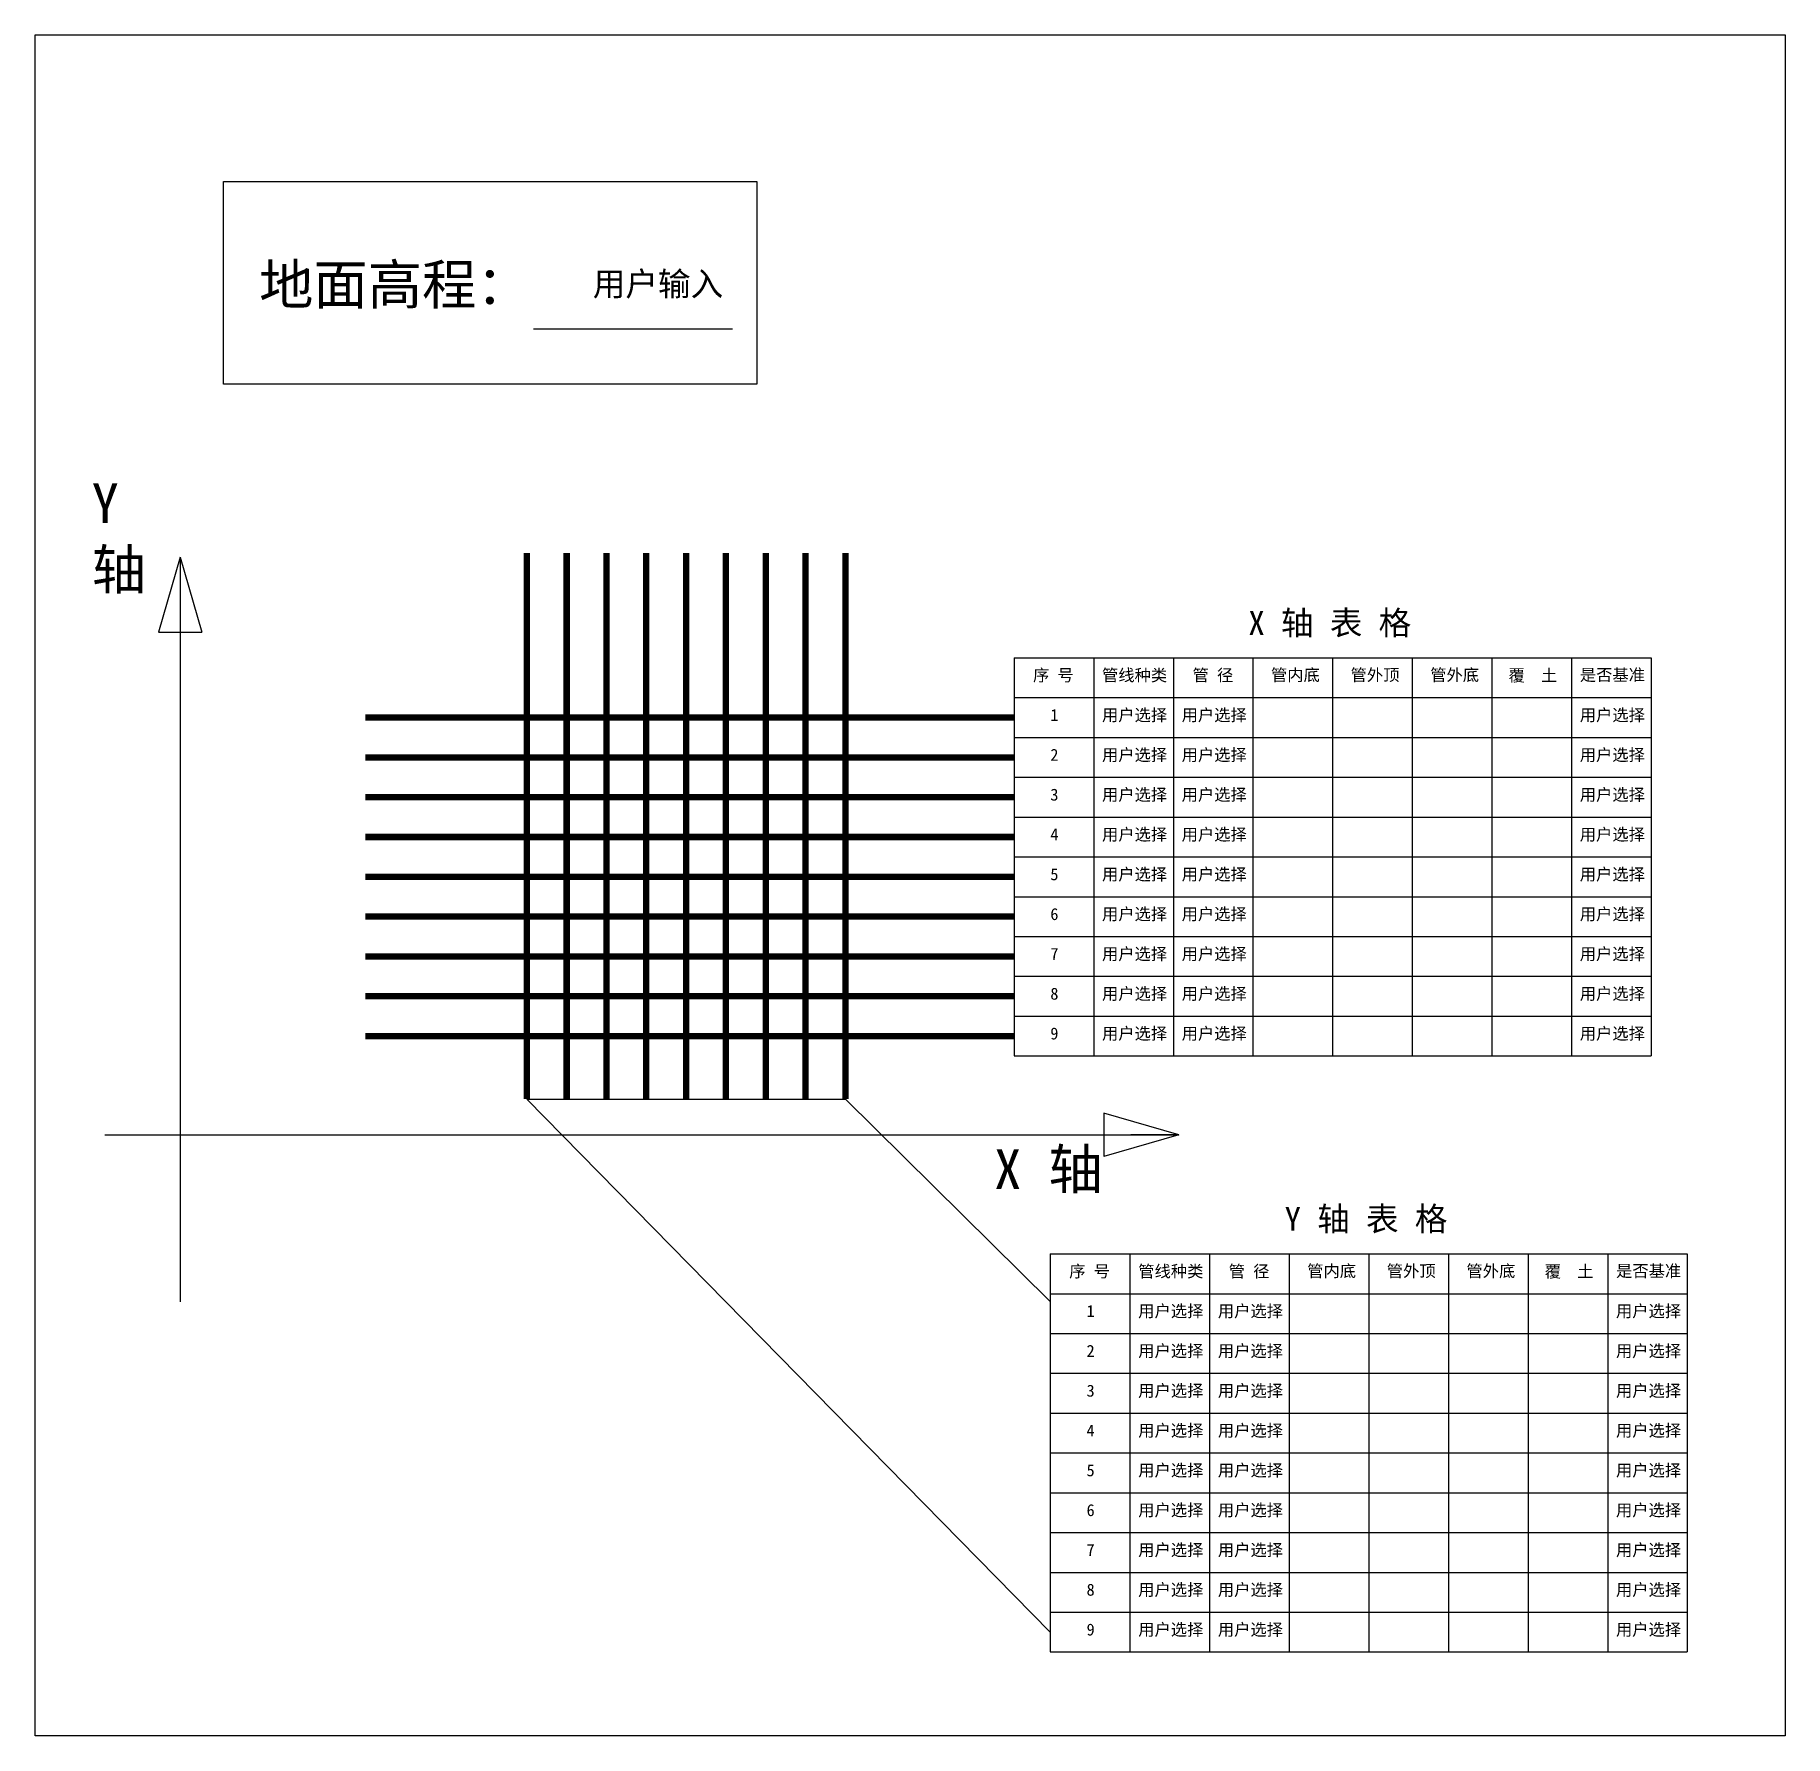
# Model space of a CAD drawing. Header units: millimetres. Extents: x 2388 to 3256, y 1546 to 1800.
# Drawn here: x 2934.8 to 3154.5, y 1586.3 to 1799.9 of the extents above; entities that cross this region are included whole.
import ezdxf

# ---------------------------------------------------------------- set-up
doc = ezdxf.new("R2010")
doc.units = ezdxf.units.MM
doc.layers.add('zl-高程交叉', color=7, linetype='Continuous')
doc.styles.get("Standard").update_dxf_attribs({"font": 'arial.ttf'})
doc.styles.add('宋体', font='SimSun.ttf')

msp = doc.modelspace()

# ---------------------------------------------------------------- texts
at = {"attachment_point": 1}
for s, insert, char_height in [('{\\fSimSun|b1|i0|c134|p2;地面高程：}', (2962.9, 1771.08), 5), ('{\\fSimSun|b1|i0|c134|p2;Y\\P轴}', (2941.88, 1743.62), 5), ('{\\fSimSun|b1|i0|c134|p2;X 轴 表 格}', (3087.15, 1727.58), 3), ('{\\fSimSun|b1|i0|c134|p2;X 轴}', (3055.22, 1659.97), 5), ('{\\fSimSun|b1|i0|c134|p2;Y 轴 表 格}', (3091.7, 1652.73), 3)]:
    msp.add_mtext_dynamic_manual_height_columns(s, width=37.3779, gutter_width=12.5, heights=[0], dxfattribs=dict(at, insert=insert, char_height=char_height))
at = {"layer": 'zl-高程交叉', "color": 3, "ltscale": 2, "width": 116.3169, "attachment_point": 1, "style": '宋体'}
for s, insert, char_height in [('{\\fSimSun|b1|i0|c134|p2;\\C0;用户输入}', (3004.81, 1770.16), 3), ('{\\fSimSun|b1|i0|c134|p2;\\C0;序 号}', (3060.1, 1720.26), 1.5), ('{\\fSimSun|b1|i0|c134|p2;\\C0;管线种类}', (3068.76, 1720.26), 1.5), ('{\\fSimSun|b1|i0|c134|p2;\\C0;管 径}', (3080.13, 1720.26), 1.5), ('{\\fSimSun|b1|i0|c134|p2;\\C0;管内底}', (3089.98, 1720.3), 1.5), ('{\\fSimSun|b1|i0|c134|p2;\\C0;管外顶}', (3099.98, 1720.3), 1.5), ('{\\fSimSun|b1|i0|c134|p2;\\C0;管外底}', (3109.98, 1720.3), 1.5), ('{\\fSimSun|b1|i0|c134|p2;\\C0;覆  土}', (3119.81, 1720.24), 1.5), ('{\\fSimSun|b1|i0|c134|p2;\\C0;是否基准}', (3128.77, 1720.3), 1.5), ('{\\fSimSun|b1|i0|c134|p2;\\C0;1}', (3062.27, 1715.26), 1.5), ('{\\fSimSun|b1|i0|c134|p2;\\C0;用户选择}', (3068.76, 1715.26), 1.5), ('{\\fSimSun|b1|i0|c134|p2;\\C0;用户选择}', (3078.76, 1715.26), 1.5), ('{\\fSimSun|b1|i0|c134|p2;\\C0;用户选择}', (3128.76, 1715.26), 1.5), ('{\\fSimSun|b1|i0|c134|p2;\\C0;2}', (3062.27, 1710.26), 1.5), ('{\\fSimSun|b1|i0|c134|p2;\\C0;用户选择}', (3068.76, 1710.26), 1.5), ('{\\fSimSun|b1|i0|c134|p2;\\C0;用户选择}', (3078.76, 1710.26), 1.5), ('{\\fSimSun|b1|i0|c134|p2;\\C0;用户选择}', (3128.76, 1710.26), 1.5), ('{\\fSimSun|b1|i0|c134|p2;\\C0;3}', (3062.27, 1705.26), 1.5), ('{\\fSimSun|b1|i0|c134|p2;\\C0;用户选择}', (3068.76, 1705.26), 1.5), ('{\\fSimSun|b1|i0|c134|p2;\\C0;用户选择}', (3078.76, 1705.26), 1.5), ('{\\fSimSun|b1|i0|c134|p2;\\C0;用户选择}', (3128.76, 1705.26), 1.5), ('{\\fSimSun|b1|i0|c134|p2;\\C0;4}', (3062.27, 1700.26), 1.5), ('{\\fSimSun|b1|i0|c134|p2;\\C0;用户选择}', (3068.76, 1700.26), 1.5), ('{\\fSimSun|b1|i0|c134|p2;\\C0;用户选择}', (3078.76, 1700.26), 1.5), ('{\\fSimSun|b1|i0|c134|p2;\\C0;用户选择}', (3128.76, 1700.26), 1.5), ('{\\fSimSun|b1|i0|c134|p2;\\C0;5}', (3062.27, 1695.26), 1.5), ('{\\fSimSun|b1|i0|c134|p2;\\C0;用户选择}', (3068.76, 1695.26), 1.5), ('{\\fSimSun|b1|i0|c134|p2;\\C0;用户选择}', (3078.76, 1695.26), 1.5), ('{\\fSimSun|b1|i0|c134|p2;\\C0;用户选择}', (3128.76, 1695.26), 1.5), ('{\\fSimSun|b1|i0|c134|p2;\\C0;6}', (3062.27, 1690.26), 1.5), ('{\\fSimSun|b1|i0|c134|p2;\\C0;用户选择}', (3068.76, 1690.26), 1.5), ('{\\fSimSun|b1|i0|c134|p2;\\C0;用户选择}', (3078.76, 1690.26), 1.5), ('{\\fSimSun|b1|i0|c134|p2;\\C0;用户选择}', (3128.76, 1690.26), 1.5), ('{\\fSimSun|b1|i0|c134|p2;\\C0;7}', (3062.27, 1685.26), 1.5), ('{\\fSimSun|b1|i0|c134|p2;\\C0;用户选择}', (3068.76, 1685.26), 1.5), ('{\\fSimSun|b1|i0|c134|p2;\\C0;用户选择}', (3078.76, 1685.26), 1.5), ('{\\fSimSun|b1|i0|c134|p2;\\C0;用户选择}', (3128.76, 1685.26), 1.5), ('{\\fSimSun|b1|i0|c134|p2;\\C0;8}', (3062.27, 1680.26), 1.5), ('{\\fSimSun|b1|i0|c134|p2;\\C0;用户选择}', (3068.76, 1680.26), 1.5), ('{\\fSimSun|b1|i0|c134|p2;\\C0;用户选择}', (3078.76, 1680.26), 1.5), ('{\\fSimSun|b1|i0|c134|p2;\\C0;用户选择}', (3128.76, 1680.26), 1.5), ('{\\fSimSun|b1|i0|c134|p2;\\C0;9}', (3062.27, 1675.26), 1.5), ('{\\fSimSun|b1|i0|c134|p2;\\C0;用户选择}', (3068.76, 1675.26), 1.5), ('{\\fSimSun|b1|i0|c134|p2;\\C0;用户选择}', (3078.76, 1675.26), 1.5), ('{\\fSimSun|b1|i0|c134|p2;\\C0;用户选择}', (3128.76, 1675.26), 1.5), ('{\\fSimSun|b1|i0|c134|p2;\\C0;序 号}', (3064.65, 1645.4), 1.5), ('{\\fSimSun|b1|i0|c134|p2;\\C0;管线种类}', (3073.31, 1645.4), 1.5), ('{\\fSimSun|b1|i0|c134|p2;\\C0;管 径}', (3084.68, 1645.4), 1.5), ('{\\fSimSun|b1|i0|c134|p2;\\C0;管内底}', (3094.53, 1645.44), 1.5), ('{\\fSimSun|b1|i0|c134|p2;\\C0;管外顶}', (3104.53, 1645.44), 1.5), ('{\\fSimSun|b1|i0|c134|p2;\\C0;管外底}', (3114.53, 1645.44), 1.5), ('{\\fSimSun|b1|i0|c134|p2;\\C0;覆  土}', (3124.36, 1645.38), 1.5), ('{\\fSimSun|b1|i0|c134|p2;\\C0;是否基准}', (3133.32, 1645.44), 1.5), ('{\\fSimSun|b1|i0|c134|p2;\\C0;1}', (3066.82, 1640.4), 1.5), ('{\\fSimSun|b1|i0|c134|p2;\\C0;用户选择}', (3073.31, 1640.4), 1.5), ('{\\fSimSun|b1|i0|c134|p2;\\C0;用户选择}', (3083.31, 1640.4), 1.5), ('{\\fSimSun|b1|i0|c134|p2;\\C0;用户选择}', (3133.31, 1640.4), 1.5), ('{\\fSimSun|b1|i0|c134|p2;\\C0;2}', (3066.82, 1635.4), 1.5), ('{\\fSimSun|b1|i0|c134|p2;\\C0;用户选择}', (3073.31, 1635.4), 1.5), ('{\\fSimSun|b1|i0|c134|p2;\\C0;用户选择}', (3083.31, 1635.4), 1.5), ('{\\fSimSun|b1|i0|c134|p2;\\C0;用户选择}', (3133.31, 1635.4), 1.5), ('{\\fSimSun|b1|i0|c134|p2;\\C0;3}', (3066.82, 1630.4), 1.5), ('{\\fSimSun|b1|i0|c134|p2;\\C0;用户选择}', (3073.31, 1630.4), 1.5), ('{\\fSimSun|b1|i0|c134|p2;\\C0;用户选择}', (3083.31, 1630.4), 1.5), ('{\\fSimSun|b1|i0|c134|p2;\\C0;用户选择}', (3133.31, 1630.4), 1.5), ('{\\fSimSun|b1|i0|c134|p2;\\C0;4}', (3066.82, 1625.4), 1.5), ('{\\fSimSun|b1|i0|c134|p2;\\C0;用户选择}', (3073.31, 1625.4), 1.5), ('{\\fSimSun|b1|i0|c134|p2;\\C0;用户选择}', (3083.31, 1625.4), 1.5), ('{\\fSimSun|b1|i0|c134|p2;\\C0;用户选择}', (3133.31, 1625.4), 1.5), ('{\\fSimSun|b1|i0|c134|p2;\\C0;5}', (3066.82, 1620.4), 1.5), ('{\\fSimSun|b1|i0|c134|p2;\\C0;用户选择}', (3073.31, 1620.4), 1.5), ('{\\fSimSun|b1|i0|c134|p2;\\C0;用户选择}', (3083.31, 1620.4), 1.5), ('{\\fSimSun|b1|i0|c134|p2;\\C0;用户选择}', (3133.31, 1620.4), 1.5), ('{\\fSimSun|b1|i0|c134|p2;\\C0;用户选择}', (3073.31, 1615.4), 1.5), ('{\\fSimSun|b1|i0|c134|p2;\\C0;用户选择}', (3083.31, 1615.4), 1.5), ('{\\fSimSun|b1|i0|c134|p2;\\C0;用户选择}', (3133.31, 1615.4), 1.5), ('{\\fSimSun|b1|i0|c134|p2;\\C0;6}', (3066.82, 1615.4), 1.5), ('{\\fSimSun|b1|i0|c134|p2;\\C0;7}', (3066.82, 1610.4), 1.5), ('{\\fSimSun|b1|i0|c134|p2;\\C0;用户选择}', (3073.31, 1610.4), 1.5), ('{\\fSimSun|b1|i0|c134|p2;\\C0;用户选择}', (3083.31, 1610.4), 1.5), ('{\\fSimSun|b1|i0|c134|p2;\\C0;用户选择}', (3133.31, 1610.4), 1.5), ('{\\fSimSun|b1|i0|c134|p2;\\C0;8}', (3066.82, 1605.4), 1.5), ('{\\fSimSun|b1|i0|c134|p2;\\C0;用户选择}', (3073.31, 1605.4), 1.5), ('{\\fSimSun|b1|i0|c134|p2;\\C0;用户选择}', (3083.31, 1605.4), 1.5), ('{\\fSimSun|b1|i0|c134|p2;\\C0;用户选择}', (3133.31, 1605.4), 1.5), ('{\\fSimSun|b1|i0|c134|p2;\\C0;9}', (3066.82, 1600.4), 1.5), ('{\\fSimSun|b1|i0|c134|p2;\\C0;用户选择}', (3073.31, 1600.4), 1.5), ('{\\fSimSun|b1|i0|c134|p2;\\C0;用户选择}', (3083.31, 1600.4), 1.5), ('{\\fSimSun|b1|i0|c134|p2;\\C0;用户选择}', (3133.31, 1600.4), 1.5)]:
    msp.add_mtext(s, dxfattribs=dict(at, insert=insert, char_height=char_height))

# ---------------------------------------------------------------- linework, layer by layer
for p, q in [((2950.27, 1724.9), (2955.72, 1724.9)), ((3057.72, 1721.69), (3057.72, 1671.69)), ((3067.72, 1721.69), (3067.72, 1671.69)), ((3077.72, 1721.69), (3077.72, 1671.69)), ((3087.72, 1721.69), (3087.72, 1671.69)), ((3097.72, 1721.69), (3097.72, 1671.69)), ((3107.72, 1721.69), (3107.72, 1671.69)), ((3117.72, 1721.69), (3117.72, 1671.69)), ((3127.72, 1721.69), (3127.72, 1671.69)), ((3137.72, 1721.69), (3137.72, 1671.69)), ((2996.53, 1666.27), (3036.53, 1666.27)), ((3036.53, 1666.27), (3062.27, 1640.83)), ((3068.98, 1664.5), (3068.98, 1659.05)), ((2943.54, 1661.77), (3078.43, 1661.77)), ((3062.27, 1646.83), (3062.27, 1596.83)), ((3072.27, 1646.83), (3072.27, 1596.83)), ((3082.27, 1646.83), (3082.27, 1596.83)), ((3092.27, 1646.83), (3092.27, 1596.83)), ((3102.27, 1646.83), (3102.27, 1596.83)), ((3112.27, 1646.83), (3112.27, 1596.83)), ((3122.27, 1646.83), (3122.27, 1596.83)), ((3132.27, 1646.83), (3132.27, 1596.83)), ((3142.27, 1646.83), (3142.27, 1596.83))]:
    msp.add_line(p, q)
for points in [[(2934.76, 1799.92), (3154.54, 1799.92), (3154.54, 1586.28), (2934.76, 1586.28)], [(2958.42, 1781.51), (3025.42, 1781.51), (3025.42, 1756.06), (2958.42, 1756.06)]]:
    msp.add_lwpolyline(points, close=True)
for points in [[(2997.36, 1763.03), (3022.36, 1763.03)], [(2952.99, 1734.35), (2950.27, 1724.9)], [(2952.99, 1734.35), (2952.99, 1640.79)], [(2952.99, 1734.35), (2952.99, 1728.29)], [(2952.99, 1734.35), (2955.72, 1724.9)], [(3057.72, 1721.69), (3137.72, 1721.69)], [(3057.72, 1716.69), (3137.72, 1716.69)], [(3057.72, 1711.69), (3137.72, 1711.69)], [(3057.72, 1706.69), (3137.72, 1706.69)], [(3057.72, 1701.69), (3137.72, 1701.69)], [(3057.72, 1696.69), (3137.72, 1696.69)], [(3057.72, 1691.69), (3137.72, 1691.69)], [(3057.72, 1686.69), (3137.72, 1686.69)], [(3057.72, 1681.69), (3137.72, 1681.69)], [(3057.72, 1676.69), (3137.72, 1676.69)], [(3057.72, 1671.69), (3137.72, 1671.69)], [(2996.53, 1666.27), (3062.27, 1599.33)], [(3078.43, 1661.77), (3068.98, 1664.5)], [(3078.43, 1661.77), (3068.98, 1659.05)], [(3078.43, 1661.77), (3072.37, 1661.77)], [(3062.27, 1646.83), (3142.27, 1646.83)], [(3062.27, 1641.83), (3142.27, 1641.83)], [(3062.27, 1636.83), (3142.27, 1636.83)], [(3062.27, 1631.83), (3142.27, 1631.83)], [(3062.27, 1626.83), (3142.27, 1626.83)], [(3062.27, 1621.83), (3142.27, 1621.83)], [(3062.27, 1616.83), (3142.27, 1616.83)], [(3062.27, 1611.83), (3142.27, 1611.83)], [(3062.27, 1606.83), (3142.27, 1606.83)], [(3062.27, 1601.83), (3142.27, 1601.83)], [(3062.27, 1596.83), (3142.27, 1596.83)]]:
    msp.add_lwpolyline(points)
at = {"color": 8, "const_width": 0.8}
for points in [[(2996.53, 1734.87), (2996.53, 1666.27)], [(3001.53, 1734.87), (3001.53, 1666.27)], [(3006.53, 1734.87), (3006.53, 1666.27)], [(3011.53, 1734.87), (3011.53, 1666.27)], [(3016.53, 1734.87), (3016.53, 1666.27)], [(3021.53, 1734.87), (3021.53, 1666.27)], [(3026.53, 1734.87), (3026.53, 1666.27)], [(3031.53, 1734.87), (3031.53, 1666.27)], [(3036.53, 1734.87), (3036.53, 1666.27)], [(2976.24, 1714.19), (3057.72, 1714.19)], [(2976.24, 1709.19), (3057.72, 1709.19)], [(2976.24, 1704.19), (3057.72, 1704.19)], [(2976.24, 1699.19), (3057.72, 1699.19)], [(2976.24, 1694.19), (3057.72, 1694.19)], [(2976.24, 1689.19), (3057.72, 1689.19)], [(2976.24, 1684.19), (3057.72, 1684.19)], [(2976.24, 1679.19), (3057.72, 1679.19)], [(2976.24, 1674.19), (3057.72, 1674.19)]]:
    msp.add_lwpolyline(points, dxfattribs=at)

msp.set_redraw_order([(e.dxf.handle, doc.entitydb.next_handle()) for e in msp.query("TEXT MTEXT ATTDEF DIMENSION ARC_DIMENSION")])  # texts and dimensions are drawn at this point

doc.saveas('drawing.dxf')
